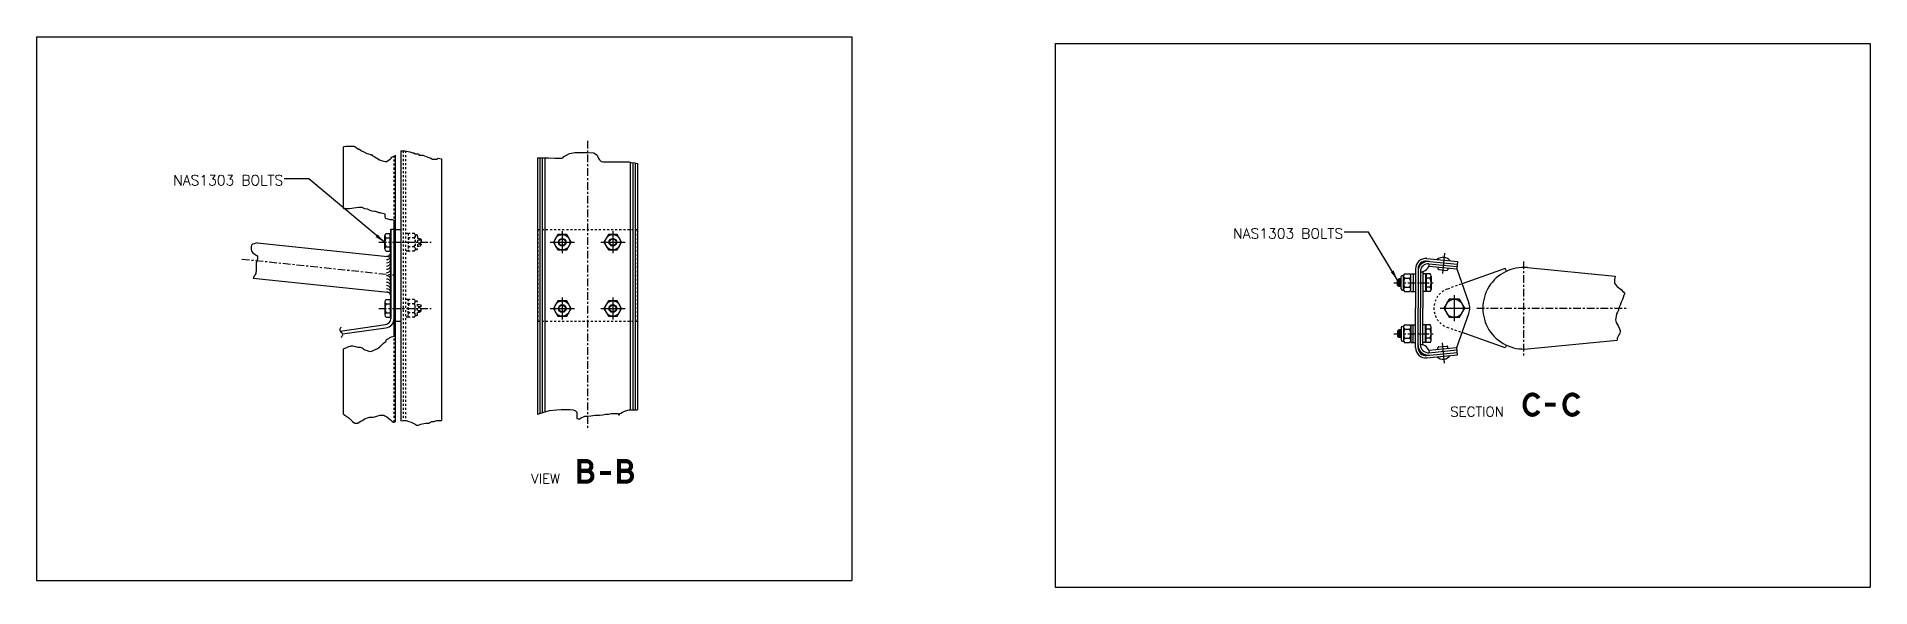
# Model space of a CAD drawing. Extents: x 0 to 261, y -2 to 48.
# Drawn here: x 171.5 to 261.5, y 2.3 to 29.3 of the extents above; entities that cross this region are included whole.
import ezdxf

# ---------------------------------------------------------------- set-up
doc = ezdxf.new("R2010")
doc.units = 0
doc.header["$LTSCALE"] = 0.3
doc.header["$MEASUREMENT"] = 0
doc.linetypes.add('CENTER', pattern=[2, 1.25, -0.25, 0.25, -0.25])
doc.linetypes.add('HIDDEN', pattern=[0.375, 0.25, -0.125])
doc.layers.get('0').update_dxf_attribs({"linetype": 'CONTINUOUS'})
for name, color, linetype in [('1', 1, 'CONTINUOUS'), ('2', 6, 'CONTINUOUS'), ('NOTES', 2, 'CONTINUOUS')]:
    doc.layers.add(name, color=color, linetype=linetype)
doc.styles.add('ROMANS', font='ROMANS.shx')
doc.dimstyles.new('FRACTION', dxfattribs={"dimtxt": 0.125, "dimasz": 0.15, "dimexe": 0.12, "dimexo": 0.12, "dimgap": 0.05, "dimtad": 0, "dimtih": 1, "dimtoh": 1, "dimdec": 4, "dimzin": 4, "dimdsep": 46, "dimlunit": 5, "dimtxsty": 'ROMANS', "dimcen": 0.09, "dimclrd": 6, "dimclre": 6, "dimclrt": 256, "dimadec": 0, "dimazin": 0, "dimtfac": 0.72, "dimtdec": 4, "dimtofl": 0, "dimtmove": 0, "dimatfit": 3, "dimfxl": 1, "dimfrac": 2, "dimtolj": 1, "dimtzin": 4, "dimarcsym": 0})

msp = doc.modelspace()

# ---------------------------------------------------------------- texts
at = {"layer": '2', "color": 2, "style": 'ROMANS'}
for s, p in [('SECTION', (240.882, 10.709)), ('VIEW', (195.778, 7.426))]:
    msp.add_text(s, height=0.48, dxfattribs=at).set_placement(p)
at = {"layer": 'NOTES', "char_height": 0.5, "attachment_point": 6, "style": 'ROMANS'}
for insert in [(183.611, 22.297), (235.625, 19.687)]:
    msp.add_mtext('NAS1303 BOLTS', dxfattribs=dict(at, insert=insert))

# ---------------------------------------------------------------- linework, layer by layer
at = {"color": 41}
for p, q in [((197.306, 19.806), (197.306, 18.724)), ((199.786, 19.806), (199.786, 18.724)), ((196.712, 19.258), (197.914, 19.258)), ((199.192, 19.258), (200.394, 19.258)), ((197.306, 16.556), (197.306, 15.474)), ((199.786, 16.556), (199.786, 15.474)), ((241.082, 16.666), (241.082, 15.397)), ((196.712, 16.008), (197.914, 16.008)), ((199.192, 16.008), (200.394, 16.008)), ((240.385, 16.023), (241.795, 16.023))]:
    msp.add_line(p, q, dxfattribs=at)
at = {"color": 41, "linetype": 'CENTER'}
for p, q in [((188.306, 19.258), (190.865, 19.258)), ((188.306, 16.018), (190.865, 16.018))]:
    msp.add_line(p, q, dxfattribs=at)
at = {"color": 40}
for p, q in [((188.607, 18.934), (188.607, 19.584)), ((188.659, 19.693), (188.857, 19.693)), ((188.659, 19.475), (188.857, 19.475)), ((188.659, 19.041), (188.857, 19.041)), ((188.857, 18.824), (188.857, 19.693)), ((188.857, 19.594), (188.889, 19.594)), ((188.857, 18.922), (188.889, 18.922)), ((188.889, 18.922), (188.889, 19.594)), ((188.659, 18.824), (188.857, 18.824)), ((188.607, 16.342), (188.607, 15.692)), ((188.659, 16.453), (188.857, 16.453)), ((188.659, 16.235), (188.857, 16.235)), ((188.857, 16.453), (188.857, 15.584)), ((188.857, 16.354), (188.889, 16.354)), ((188.889, 16.354), (188.889, 15.682)), ((188.659, 15.801), (188.857, 15.801)), ((188.659, 15.584), (188.857, 15.584)), ((188.857, 15.682), (188.889, 15.682))]:
    msp.add_line(p, q, dxfattribs=at)
at = {"color": 40, "linetype": 'HIDDEN'}
for p, q in [((189.739, 19.694), (189.619, 19.694)), ((189.739, 19.694), (189.739, 18.823)), ((190.039, 19.694), (189.791, 19.694)), ((190.039, 19.476), (189.791, 19.476)), ((190.039, 19.04), (189.791, 19.04)), ((190.091, 19.584), (190.091, 18.931)), ((190.208, 19.557), (190.208, 18.96)), ((190.208, 19.448), (190.328, 19.448)), ((190.208, 19.068), (190.328, 19.068)), ((190.268, 19.448), (190.268, 19.068)), ((190.328, 19.448), (190.328, 19.068)), ((190.328, 19.448), (190.388, 19.388)), ((190.328, 19.068), (190.388, 19.128)), ((190.388, 19.388), (190.388, 19.128)), ((189.739, 18.823), (189.619, 18.823)), ((190.039, 18.823), (189.791, 18.823)), ((189.739, 16.454), (189.619, 16.454)), ((189.739, 15.583), (189.739, 16.454)), ((190.039, 16.454), (189.791, 16.454)), ((190.039, 16.236), (189.791, 16.236)), ((190.091, 15.693), (190.091, 16.346)), ((190.208, 15.72), (190.208, 16.317)), ((190.208, 16.208), (190.328, 16.208)), ((190.268, 15.828), (190.268, 16.208)), ((190.328, 15.828), (190.328, 16.208)), ((190.328, 16.208), (190.388, 16.148)), ((189.739, 15.583), (189.619, 15.583)), ((190.039, 15.8), (189.791, 15.8)), ((190.039, 15.583), (189.791, 15.583)), ((190.208, 15.828), (190.328, 15.828)), ((190.328, 15.828), (190.388, 15.888)), ((190.388, 15.888), (190.388, 16.148))]:
    msp.add_line(p, q, dxfattribs=at)
at = {"color": 40, "linetype": 'Continuous'}
for p, q in [((238.352, 17.463), (238.292, 17.403)), ((238.292, 17.143), (238.292, 17.403)), ((238.352, 17.083), (238.292, 17.143)), ((238.352, 17.083), (238.352, 17.463)), ((238.472, 17.463), (238.352, 17.463)), ((238.412, 17.083), (238.412, 17.463)), ((238.472, 16.975), (238.472, 17.571)), ((238.589, 16.948), (238.589, 17.6)), ((238.642, 17.709), (238.889, 17.709)), ((238.642, 17.491), (238.889, 17.491)), ((238.942, 17.709), (239.182, 17.709)), ((238.942, 16.838), (238.942, 17.709)), ((239.662, 17.707), (239.542, 17.707)), ((239.542, 17.707), (239.542, 16.839)), ((239.662, 17.707), (239.662, 16.839)), ((239.694, 17.609), (239.662, 17.609)), ((239.892, 17.707), (239.694, 17.707)), ((239.694, 17.707), (239.694, 16.839)), ((239.892, 17.49), (239.694, 17.49)), ((239.944, 17.597), (239.944, 16.947)), ((238.472, 17.083), (238.352, 17.083)), ((238.642, 17.055), (238.889, 17.055)), ((238.642, 16.838), (238.889, 16.838)), ((238.942, 16.838), (239.182, 16.838)), ((239.662, 16.839), (239.542, 16.839)), ((239.694, 16.937), (239.662, 16.937)), ((239.892, 17.056), (239.694, 17.056)), ((239.892, 16.839), (239.694, 16.839)), ((238.352, 14.963), (238.292, 14.903)), ((238.292, 14.903), (238.292, 14.643)), ((238.352, 14.583), (238.292, 14.643)), ((238.352, 14.963), (238.352, 14.583)), ((238.472, 14.963), (238.352, 14.963)), ((238.472, 14.583), (238.352, 14.583)), ((238.412, 14.963), (238.412, 14.583)), ((238.472, 15.071), (238.472, 14.475)), ((238.589, 15.098), (238.589, 14.446)), ((238.642, 15.209), (238.889, 15.209)), ((238.642, 14.991), (238.889, 14.991)), ((238.642, 14.555), (238.889, 14.555)), ((238.942, 15.209), (238.942, 14.338)), ((238.942, 15.209), (239.182, 15.209)), ((239.542, 14.339), (239.542, 15.207)), ((239.662, 15.207), (239.542, 15.207)), ((239.662, 14.339), (239.662, 15.207)), ((239.694, 15.109), (239.662, 15.109)), ((239.694, 14.437), (239.662, 14.437)), ((239.694, 14.339), (239.694, 15.207)), ((239.892, 15.207), (239.694, 15.207)), ((239.892, 14.99), (239.694, 14.99)), ((239.892, 14.556), (239.694, 14.556)), ((239.944, 14.449), (239.944, 15.099)), ((238.642, 14.338), (238.889, 14.338)), ((238.942, 14.338), (239.182, 14.338)), ((239.662, 14.339), (239.542, 14.339)), ((239.892, 14.339), (239.694, 14.339))]:
    msp.add_line(p, q, dxfattribs=at)
at = {"color": 40}
for points in [[(197.523, 18.882), (197.74, 19.258), (197.523, 19.634), (197.089, 19.634), (196.872, 19.258), (197.089, 18.882)], [(200.003, 18.882), (200.22, 19.258), (200.003, 19.634), (199.569, 19.634), (199.352, 19.258), (199.569, 18.882)], [(197.523, 15.632), (197.74, 16.008), (197.523, 16.384), (197.089, 16.384), (196.872, 16.008), (197.089, 15.632)], [(200.003, 15.632), (200.22, 16.008), (200.003, 16.384), (199.569, 16.384), (199.352, 16.008), (199.569, 15.632)], [(241.336, 15.582), (241.591, 16.023), (241.336, 16.464), (240.827, 16.464), (240.572, 16.023), (240.827, 15.582)]]:
    msp.add_lwpolyline(points, close=True, dxfattribs=at)
at = {"color": 2, "const_width": 0.2}
for points in [[(244.918, 11.797, 0.123194), (244.774, 11.761, 0.105528), (244.643, 11.651, 0.087456), (244.56, 11.494, 0.077907), (244.53, 11.297, 0.077907), (244.56, 11.101, 0.087456), (244.643, 10.944, 0.105528), (244.774, 10.833, 0.123194), (244.918, 10.797, 0.123194), (245.061, 10.833, 0.105528), (245.192, 10.944, 0.026273), (245.223, 10.988, 0.077907)], [(245.222, 11.607, 0.025898), (245.192, 11.651, 0.105528), (245.061, 11.761, 0.123194), (244.918, 11.797, 0.123194)], [(246.874, 11.797, 0.123194), (246.73, 11.761, 0.105528), (246.599, 11.651, 0.087456), (246.516, 11.494, 0.077907), (246.486, 11.297, 0.077907), (246.516, 11.101, 0.087456), (246.599, 10.944, 0.105528), (246.73, 10.833, 0.123194), (246.874, 10.797, 0.123194), (247.017, 10.833, 0.105528), (247.148, 10.944, 0.026273), (247.179, 10.988, 0.077907)], [(247.178, 11.607, 0.025898), (247.148, 11.651, 0.105528), (247.017, 11.761, 0.123194), (246.874, 11.797, 0.123194)], [(198.5, 8.049, 1), (198.5, 8.525), (198.144, 8.525), (198.144, 7.525), (198.524, 7.525, 1), (198.524, 8.049)], [(200.444, 8.049, 1), (200.444, 8.525), (200.088, 8.525), (200.088, 7.525), (200.468, 7.525, 1), (200.468, 8.049)]]:
    msp.add_lwpolyline(points, format="xyb", dxfattribs=at)
for points in [[(245.53, 11.293), (246.062, 11.293)], [(198.552, 8.049), (198.144, 8.049)], [(200.496, 8.049), (200.088, 8.049)], [(199.16, 7.945), (199.692, 7.945)]]:
    msp.add_lwpolyline(points, dxfattribs=at)
at = {"color": 40}
for centre, radius in [((197.306, 19.258), 0.376), ((199.786, 19.258), 0.376), ((197.306, 16.008), 0.376), ((199.786, 16.008), 0.376), ((241.082, 16.023), 0.441)]:
    msp.add_circle(centre, radius, dxfattribs=at)
for centre, radius, start, end in [((188.746, 19.584), 0.139, 128.74487, 231.25513), ((189.086, 19.258), 0.479, 153.05849, 206.94151), ((188.746, 18.933), 0.139, 128.74487, 231.25513), ((188.746, 16.344), 0.139, 128.74487, 231.25513), ((189.086, 16.018), 0.479, 153.05849, 206.94151), ((188.746, 15.693), 0.139, 128.74487, 231.25513)]:
    msp.add_arc(centre, radius, start, end, dxfattribs=at)
at = {"color": 40, "linetype": 'HIDDEN'}
for centre, radius, start, end in [((189.878, 19.585), 0.14, 128.74487, 231.25513), ((190.219, 19.258), 0.481, 153.05849, 206.94151), ((189.878, 18.932), 0.14, 128.74487, 231.25513), ((189.951, 19.585), 0.14, 308.74487, 51.25513), ((189.61, 19.258), 0.481, 333.05849, 26.94151), ((189.951, 18.932), 0.14, 308.74487, 51.25513), ((189.878, 16.345), 0.14, 128.74487, 231.25513), ((190.219, 16.018), 0.481, 153.05849, 206.94151), ((189.951, 16.345), 0.14, 308.74487, 51.25513), ((189.61, 16.018), 0.481, 333.05849, 26.94151), ((189.878, 15.692), 0.14, 128.74487, 231.25513), ((189.951, 15.692), 0.14, 308.74487, 51.25513)]:
    msp.add_arc(centre, radius, start, end, dxfattribs=at)
at = {"color": 40, "linetype": 'Continuous'}
for centre, radius, start, end in [((238.729, 17.6), 0.14, 128.74487, 231.25513), ((239.07, 17.273), 0.481, 153.05849, 206.94151), ((238.802, 17.6), 0.14, 308.74487, 51.25513), ((238.461, 17.273), 0.481, 333.05849, 26.94151), ((239.805, 17.599), 0.139, 308.74487, 51.25513), ((239.464, 17.273), 0.479, 333.05849, 26.94151), ((238.729, 16.947), 0.14, 128.74487, 231.25513), ((238.802, 16.947), 0.14, 308.74487, 51.25513), ((239.805, 16.948), 0.139, 308.74487, 51.25513), ((238.729, 15.1), 0.14, 128.74487, 231.25513), ((239.07, 14.773), 0.481, 153.05849, 206.94151), ((238.729, 14.447), 0.14, 128.74487, 231.25513), ((238.802, 15.1), 0.14, 308.74487, 51.25513), ((238.461, 14.773), 0.481, 333.05849, 26.94151), ((238.802, 14.447), 0.14, 308.74487, 51.25513), ((239.805, 15.099), 0.139, 308.74487, 51.25513), ((239.464, 14.773), 0.479, 333.05849, 26.94151), ((239.805, 14.448), 0.139, 308.74487, 51.25513)]:
    msp.add_arc(centre, radius, start, end, dxfattribs=at)
at = {"layer": '1', "color": 3, "linetype": 'Continuous'}
for p, q in [((186.569, 20.919), (186.569, 23.936)), ((189.129, 10.463), (189.129, 23.522)), ((188.889, 15.499), (188.889, 19.896)), ((189.049, 14.654), (189.049, 20.348)), ((189.049, 15.346), (189.049, 20.11)), ((186.399, 14.905), (188.63, 15.219)), ((186.527, 14.762), (188.653, 15.06)), ((186.569, 10.828), (186.569, 14.037))]:
    msp.add_line(p, q, dxfattribs=at)
at = {"layer": '1', "color": 3, "linetype": 'HIDDEN'}
for p, q in [((189.049, 20.417), (189.049, 23.476)), ((189.049, 10.442), (189.049, 14.559))]:
    msp.add_line(p, q, dxfattribs=at)
at = {"layer": '1'}
for p, q in [((189.379, 23.742), (189.379, 10.498)), ((196.086, 23.405), (196.086, 10.818)), ((196.206, 23.405), (196.206, 10.862)), ((196.326, 23.405), (196.326, 10.902)), ((196.446, 23.405), (196.446, 10.939)), ((191.379, 23.351), (191.379, 10.52)), ((200.646, 23.185), (200.646, 11.037)), ((200.766, 23.162), (200.766, 11.037)), ((200.886, 23.145), (200.886, 11.037)), ((201.006, 23.125), (201.006, 11.037)), ((188.889, 19.878), (188.889, 15.516)), ((189.049, 19.878), (189.049, 15.388)), ((189.379, 19.878), (189.379, 15.388)), ((239.718, 18.335), (241.225, 18.19)), ((239.73, 18.455), (241.236, 18.31)), ((239.831, 18.083), (241.202, 17.951)), ((239.838, 18.203), (241.213, 18.071)), ((240.286, 18.039), (240.279, 17.96)), ((241.236, 18.31), (241.202, 17.951)), ((244.673, 18.014), (248.977, 17.6)), ((239.182, 17.957), (239.182, 16.023)), ((239.302, 17.957), (239.302, 16.023)), ((239.422, 17.825), (239.422, 16.023)), ((239.542, 17.82), (239.542, 16.023)), ((240.315, 17.916), (240.713, 17.878)), ((240.764, 17.993), (240.757, 17.914)), ((241.202, 17.951), (241.798, 16.278)), ((243.573, 17.972), (241.465, 17.221)), ((243.637, 17.836), (243.573, 17.972)), ((239.182, 14.09), (239.182, 16.023)), ((239.302, 14.09), (239.302, 16.023)), ((239.422, 14.222), (239.422, 16.023)), ((239.542, 14.227), (239.542, 16.023)), ((240.682, 16.023), (241.484, 16.023)), ((241.202, 14.095), (241.798, 15.768)), ((243.573, 14.074), (241.46, 14.827)), ((244.673, 14.033), (249.066, 14.455)), ((239.718, 13.711), (241.225, 13.856)), ((239.73, 13.592), (241.236, 13.737)), ((239.831, 13.963), (241.202, 14.095)), ((239.838, 13.843), (241.213, 13.976)), ((240.286, 14.007), (240.279, 14.087)), ((240.315, 14.13), (240.713, 14.169)), ((240.764, 14.053), (240.757, 14.133)), ((241.236, 13.737), (241.202, 14.095)), ((243.637, 14.211), (243.573, 14.074))]:
    msp.add_line(p, q, dxfattribs=at)
at = {"layer": '1', "linetype": 'HIDDEN'}
for p, q in [((189.499, 23.742), (189.499, 10.518)), ((189.619, 23.735), (189.619, 10.52)), ((196.106, 19.878), (200.986, 19.878)), ((196.106, 19.878), (196.106, 15.388)), ((200.986, 19.878), (200.986, 15.388)), ((241.405, 17.2), (240.746, 16.965)), ((196.106, 15.388), (200.986, 15.388)), ((241.396, 14.85), (240.746, 15.081))]:
    msp.add_line(p, q, dxfattribs=at)
at = {"layer": '1', "color": 41, "linetype": 'CENTER'}
for p, q in [((198.546, 24.233), (198.546, 10.081)), ((244.482, 18.321), (244.482, 13.707)), ((238.121, 17.273), (240.146, 17.273)), ((242.188, 16.023), (249.613, 16.023)), ((238.121, 14.773), (240.146, 14.773))]:
    msp.add_line(p, q, dxfattribs=at)
at = {"layer": '1', "color": 3}
for p, q in [((188.889, 19.896), (188.889, 15.516)), ((189.049, 19.896), (189.049, 15.388)), ((182.341, 19.237), (188.889, 18.551)), ((182.14, 17.5), (188.889, 16.793))]:
    msp.add_line(p, q, dxfattribs=at)
at = {"layer": '1', "color": 3, "linetype": 'CENTER'}
msp.add_line((188.889, 19.896), (189.049, 19.896), dxfattribs=at)
at = {"layer": '1', "linetype": 'Continuous'}
for p, q in [((189.129, 19.878), (189.379, 19.878)), ((189.129, 15.388), (189.379, 15.388))]:
    msp.add_line(p, q, dxfattribs=at)
at = {"layer": '1', "color": 40, "linetype": 'HIDDEN'}
for p, q in [((190.149, 19.616), (190.129, 19.616)), ((190.149, 18.9), (190.129, 18.9)), ((190.149, 16.376), (190.129, 16.376)), ((190.149, 15.66), (190.129, 15.66))]:
    msp.add_line(p, q, dxfattribs=at)
at = {"layer": '1', "color": 40, "linetype": 'CENTER'}
msp.add_line((181.586, 18.437), (189.049, 17.655), dxfattribs=at)
at = {"layer": '1', "color": 41}
for p, q in [((240.593, 18.721), (240.497, 17.724)), ((240.593, 13.326), (240.497, 14.323))]:
    msp.add_line(p, q, dxfattribs=at)
at = {"layer": '1', "color": 40, "linetype": 'Continuous'}
for p, q in [((238.532, 17.631), (238.552, 17.631)), ((239.062, 17.709), (239.062, 16.838)), ((239.182, 17.709), (239.182, 16.838)), ((238.532, 16.915), (238.552, 16.915)), ((238.532, 15.131), (238.552, 15.131)), ((238.532, 14.415), (238.552, 14.415)), ((239.062, 14.338), (239.062, 15.209)), ((239.182, 14.338), (239.182, 15.209))]:
    msp.add_line(p, q, dxfattribs=at)
at = {"layer": '1'}
for points in [[(186.569, 23.936), (186.604, 23.948), (186.682, 23.974), (187.071, 23.974), (187.123, 23.948), (187.2, 23.896), (187.278, 23.846), (187.33, 23.846), (187.382, 23.794), (187.46, 23.742), (187.562, 23.69), (187.719, 23.612), (187.795, 23.586), (187.873, 23.56), (187.951, 23.56), (187.977, 23.51), (188.081, 23.457), (188.21, 23.379), (188.34, 23.301), (188.468, 23.251), (188.625, 23.225), (188.701, 23.225), (188.779, 23.275), (188.857, 23.327), (188.909, 23.379), (188.935, 23.431), (189.012, 23.457), (189.116, 23.51), (189.129, 23.522)], [(189.379, 23.742), (189.587, 23.742), (189.822, 23.69), (189.976, 23.638), (190.028, 23.638), (190.08, 23.586), (190.235, 23.586), (190.287, 23.536), (190.467, 23.536), (190.702, 23.431), (190.856, 23.379), (190.934, 23.327), (191.167, 23.327), (191.219, 23.379), (191.379, 23.351)], [(196.086, 23.405), (196.63, 23.405), (196.94, 23.379), (197.277, 23.379), (197.327, 23.405), (197.379, 23.457), (197.51, 23.536), (197.664, 23.612), (197.923, 23.664), (198.544, 23.664), (198.855, 23.638), (199.011, 23.536), (199.063, 23.405), (199.139, 23.301), (199.217, 23.225), (199.296, 23.199), (200.589, 23.199), (200.693, 23.173), (200.875, 23.147), (201.006, 23.125)], [(186.569, 20.919), (186.868, 20.919), (186.976, 20.932), (187.071, 20.945), (187.194, 20.958), (187.302, 20.986), (187.384, 20.986), (187.464, 20.973), (187.6, 20.919), (187.735, 20.891), (187.804, 20.863), (187.858, 20.837), (187.966, 20.796), (188.089, 20.783), (188.13, 20.783), (188.169, 20.768), (188.225, 20.742), (188.292, 20.714), (188.346, 20.714), (188.399, 20.701), (188.481, 20.688), (188.576, 20.66), (188.604, 20.62), (188.604, 20.499), (188.617, 20.443), (188.684, 20.417), (188.753, 20.402), (188.848, 20.376), (188.956, 20.376), (189.01, 20.363), (189.119, 20.322), (189.129, 20.318)], [(182.341, 19.237), (182.339, 19.234), (182.266, 19.21), (182.193, 19.173), (182.108, 19.162), (182.059, 19.113), (182.035, 19.052), (182.035, 18.907), (182.059, 18.834), (182.072, 18.797), (182.108, 18.749), (182.169, 18.7), (182.229, 18.665), (182.277, 18.628), (182.325, 18.604), (182.352, 18.566), (182.352, 18.446), (182.339, 18.397), (182.325, 18.338), (182.301, 18.289), (182.29, 18.239), (182.29, 18.167), (182.277, 18.118), (182.277, 17.864), (182.266, 17.78), (182.266, 17.732), (182.242, 17.67), (182.218, 17.622), (182.169, 17.573), (182.156, 17.525), (182.14, 17.5)], [(248.977, 17.6), (248.977, 17.573), (248.964, 17.503), (248.95, 17.432), (248.95, 17.249), (248.992, 17.192), (249.063, 17.108), (249.161, 17.023), (249.275, 16.939), (249.344, 16.867), (249.401, 16.811), (249.43, 16.769), (249.43, 16.699), (249.401, 16.656), (249.373, 16.557), (249.33, 16.458), (249.275, 16.318), (249.218, 16.177), (249.161, 16.035), (249.132, 15.923), (249.09, 15.824), (249.048, 15.753), (249.021, 15.64), (249.006, 15.541), (248.992, 15.457), (249.021, 15.329), (249.119, 15.161), (249.189, 15.019), (249.218, 14.935), (249.218, 14.864), (249.204, 14.807), (249.189, 14.765), (249.161, 14.723), (249.119, 14.652), (249.076, 14.553), (249.066, 14.455)], [(186.569, 14.037), (186.692, 14.085), (186.84, 14.152), (186.907, 14.166), (186.948, 14.18), (187.03, 14.18), (187.153, 14.152), (187.274, 14.111), (187.384, 14.111), (187.479, 14.085), (187.533, 14.057), (187.559, 14.016), (187.614, 13.99), (187.735, 13.949), (187.843, 13.908), (187.953, 13.921), (188.061, 13.962), (188.169, 14.016), (188.279, 14.07), (188.346, 14.126), (188.373, 14.166), (188.414, 14.193), (188.455, 14.233), (188.522, 14.287), (188.604, 14.356), (188.658, 14.395), (188.671, 14.436), (188.684, 14.492), (188.725, 14.518), (188.794, 14.546), (188.848, 14.587), (188.889, 14.6), (188.93, 14.626), (188.997, 14.641), (189.129, 14.653)], [(186.569, 10.828), (186.63, 10.778), (186.839, 10.65), (186.967, 10.52), (187.019, 10.468), (187.123, 10.391), (187.278, 10.391), (187.382, 10.468), (187.486, 10.52), (187.562, 10.572), (187.64, 10.624), (187.745, 10.65), (187.847, 10.676), (188.029, 10.676), (188.106, 10.702), (188.21, 10.726), (188.262, 10.752), (188.366, 10.778), (188.546, 10.778), (188.599, 10.752), (188.701, 10.702), (188.883, 10.546), (188.961, 10.468), (189.012, 10.442), (189.064, 10.442), (189.129, 10.463)], [(196.086, 10.818), (196.111, 10.83), (196.345, 10.908), (196.682, 11.011), (197.017, 11.037), (197.251, 11.063), (197.69, 11.063), (197.846, 11.037), (197.949, 10.986), (198.027, 10.934), (198.027, 10.624), (198.079, 10.598), (198.157, 10.598), (198.233, 10.65), (198.311, 10.676), (198.416, 10.726), (198.57, 10.726), (198.7, 10.752), (198.907, 10.778), (199.139, 10.778), (199.296, 10.804), (199.424, 10.83), (199.58, 10.83), (199.709, 10.856), (200.045, 10.856), (200.071, 10.804), (200.123, 10.804), (200.123, 10.856), (200.176, 10.882), (200.254, 10.934), (200.408, 10.986), (200.589, 11.037), (201.006, 11.037)], [(189.379, 10.498), (189.511, 10.52), (189.64, 10.52), (189.77, 10.468), (189.898, 10.442), (190.028, 10.365), (190.08, 10.339), (190.133, 10.287), (190.235, 10.287), (190.287, 10.313), (190.365, 10.339), (190.52, 10.365), (190.624, 10.391), (190.754, 10.391), (190.804, 10.416), (190.908, 10.468), (191.013, 10.468), (191.141, 10.52), (191.379, 10.52)]]:
    msp.add_lwpolyline(points, dxfattribs=at)
at = {"layer": '1', "color": 40}
for centre, radius in [((197.306, 19.258), 0.19), ((197.306, 19.258), 0.16), ((199.786, 19.258), 0.19), ((199.786, 19.258), 0.16), ((197.306, 16.008), 0.19), ((199.786, 16.008), 0.19), ((197.306, 16.008), 0.16), ((199.786, 16.008), 0.16)]:
    msp.add_circle(centre, radius, dxfattribs=at)
at = {"layer": '1', "color": 40, "linetype": 'HIDDEN'}
for centre, start, end in [((190.129, 19.676), 207.30474, 270.09499), ((190.129, 18.84), 89.90501, 152.69526), ((190.149, 19.557), 0, 90), ((190.149, 18.96), 270, 0), ((190.129, 16.436), 207.30474, 270.09499), ((190.149, 16.317), 0, 90), ((190.129, 15.6), 89.90501, 152.69526), ((190.149, 15.72), 270, 0)]:
    msp.add_arc(centre, 0.06, start, end, dxfattribs=at)
at = {"layer": '1'}
for centre, radius, start, end in [((188.698, 18.761), 0.19, 265.64445, 347.84745), ((188.698, 18.601), 0.19, 265.64445, 347.84745), ((188.698, 18.441), 0.19, 265.64445, 347.84745), ((188.698, 18.281), 0.19, 265.64445, 347.84745), ((188.698, 18.121), 0.19, 265.64445, 347.84745), ((239.682, 17.957), 0.5, 84.5, 180), ((239.682, 17.957), 0.38, 84.5, 180), ((239.802, 17.825), 0.5, 84.5, 180), ((239.802, 17.825), 0.38, 84.5, 180), ((239.422, 18.243), 0.44, 270, 354.5), ((240.532, 18.086), 0.432, 36.65387, 132.34613), ((244.482, 16.023), 2, 84.5, 275.5), ((188.698, 17.961), 0.19, 265.64445, 347.84745), ((188.698, 17.422), 0.19, 12.15255, 94.35555), ((188.698, 17.262), 0.19, 12.15255, 94.35555), ((188.698, 17.102), 0.19, 12.15255, 94.35555), ((188.698, 16.942), 0.19, 12.15255, 94.35555), ((240.319, 17.956), 0.04, 174.5, 264.5), ((240.717, 17.918), 0.04, 264.5, 354.5), ((188.698, 16.782), 0.19, 12.15255, 94.35555), ((188.698, 16.622), 0.19, 12.15255, 94.35555), ((241.082, 16.023), 0.76, 0, 19.59977), ((241.082, 16.023), 0.76, 340.40023, 0), ((186.514, 14.961), 0.128, 116.65074, 243.34926), ((186.396, 14.726), 0.136, 296.65074, 63.34926), ((239.682, 14.09), 0.5, 180, 275.5), ((239.802, 14.222), 0.5, 180, 275.5), ((239.682, 14.09), 0.38, 180, 275.5), ((239.422, 13.803), 0.44, 5.5, 90), ((239.802, 14.222), 0.38, 180, 275.5), ((240.532, 13.96), 0.432, 227.65387, 323.34613), ((240.319, 14.091), 0.04, 95.5, 185.5), ((240.717, 14.129), 0.04, 5.5, 95.5)]:
    msp.add_arc(centre, radius, start, end, dxfattribs=at)
at = {"layer": '1', "color": 40, "linetype": 'Continuous'}
for centre, start, end in [((238.532, 17.571), 90, 180), ((238.551, 17.691), 269.90501, 332.69526), ((238.532, 16.975), 180, 270), ((238.551, 16.855), 27.30474, 90.09499), ((238.532, 15.071), 90, 180), ((238.532, 14.475), 180, 270), ((238.551, 15.191), 269.90501, 332.69526), ((238.551, 14.355), 27.30474, 90.09499)]:
    msp.add_arc(centre, 0.06, start, end, dxfattribs=at)
at = {"layer": '1', "linetype": 'HIDDEN'}
msp.add_arc((241.082, 16.023), 1, 109.60404, 250.39596, dxfattribs=at)
at = {"layer": '1', "color": 3, "linetype": 'Continuous'}
for radius, end in [(0.3, 0), (0.46, 360)]:
    msp.add_arc((188.589, 15.516), radius, 278, end, dxfattribs=at)
at = {"layer": 'NOTES'}
for p, q in [((171.513, 29.336), (211.513, 29.336)), ((171.513, 29.336), (171.513, 2.67)), ((211.513, 29.336), (211.513, 2.67)), ((221.498, 29.007), (261.498, 29.007)), ((221.498, 29.007), (221.498, 2.341)), ((261.498, 29.007), (261.498, 2.341)), ((171.513, 2.67), (211.513, 2.67)), ((221.498, 2.341), (261.498, 2.341))]:
    msp.add_line(p, q, dxfattribs=at)

msp.set_redraw_order([(e.dxf.handle, doc.entitydb.next_handle()) for e in msp.query("TEXT MTEXT ATTDEF DIMENSION ARC_DIMENSION")])  # texts and dimensions are drawn at this point

# ---------------------------------------------------------------- leaders
at = {"layer": 'NOTES', "annotation_type": 0, "has_hookline": 1, "hookline_direction": 1, "text_width": 5.952}
for points in [[(188.58, 19.258), (184.863, 22.36), (183.661, 22.36)], [(238.292, 17.403), (236.877, 19.75), (235.675, 19.75)]]:
    msp.add_leader(points, dimstyle='FRACTION', override={"dimasz": 0.5, "dimgap": 0.05, "dimtad": 0}, dxfattribs=at)

doc.saveas('drawing.dxf')
